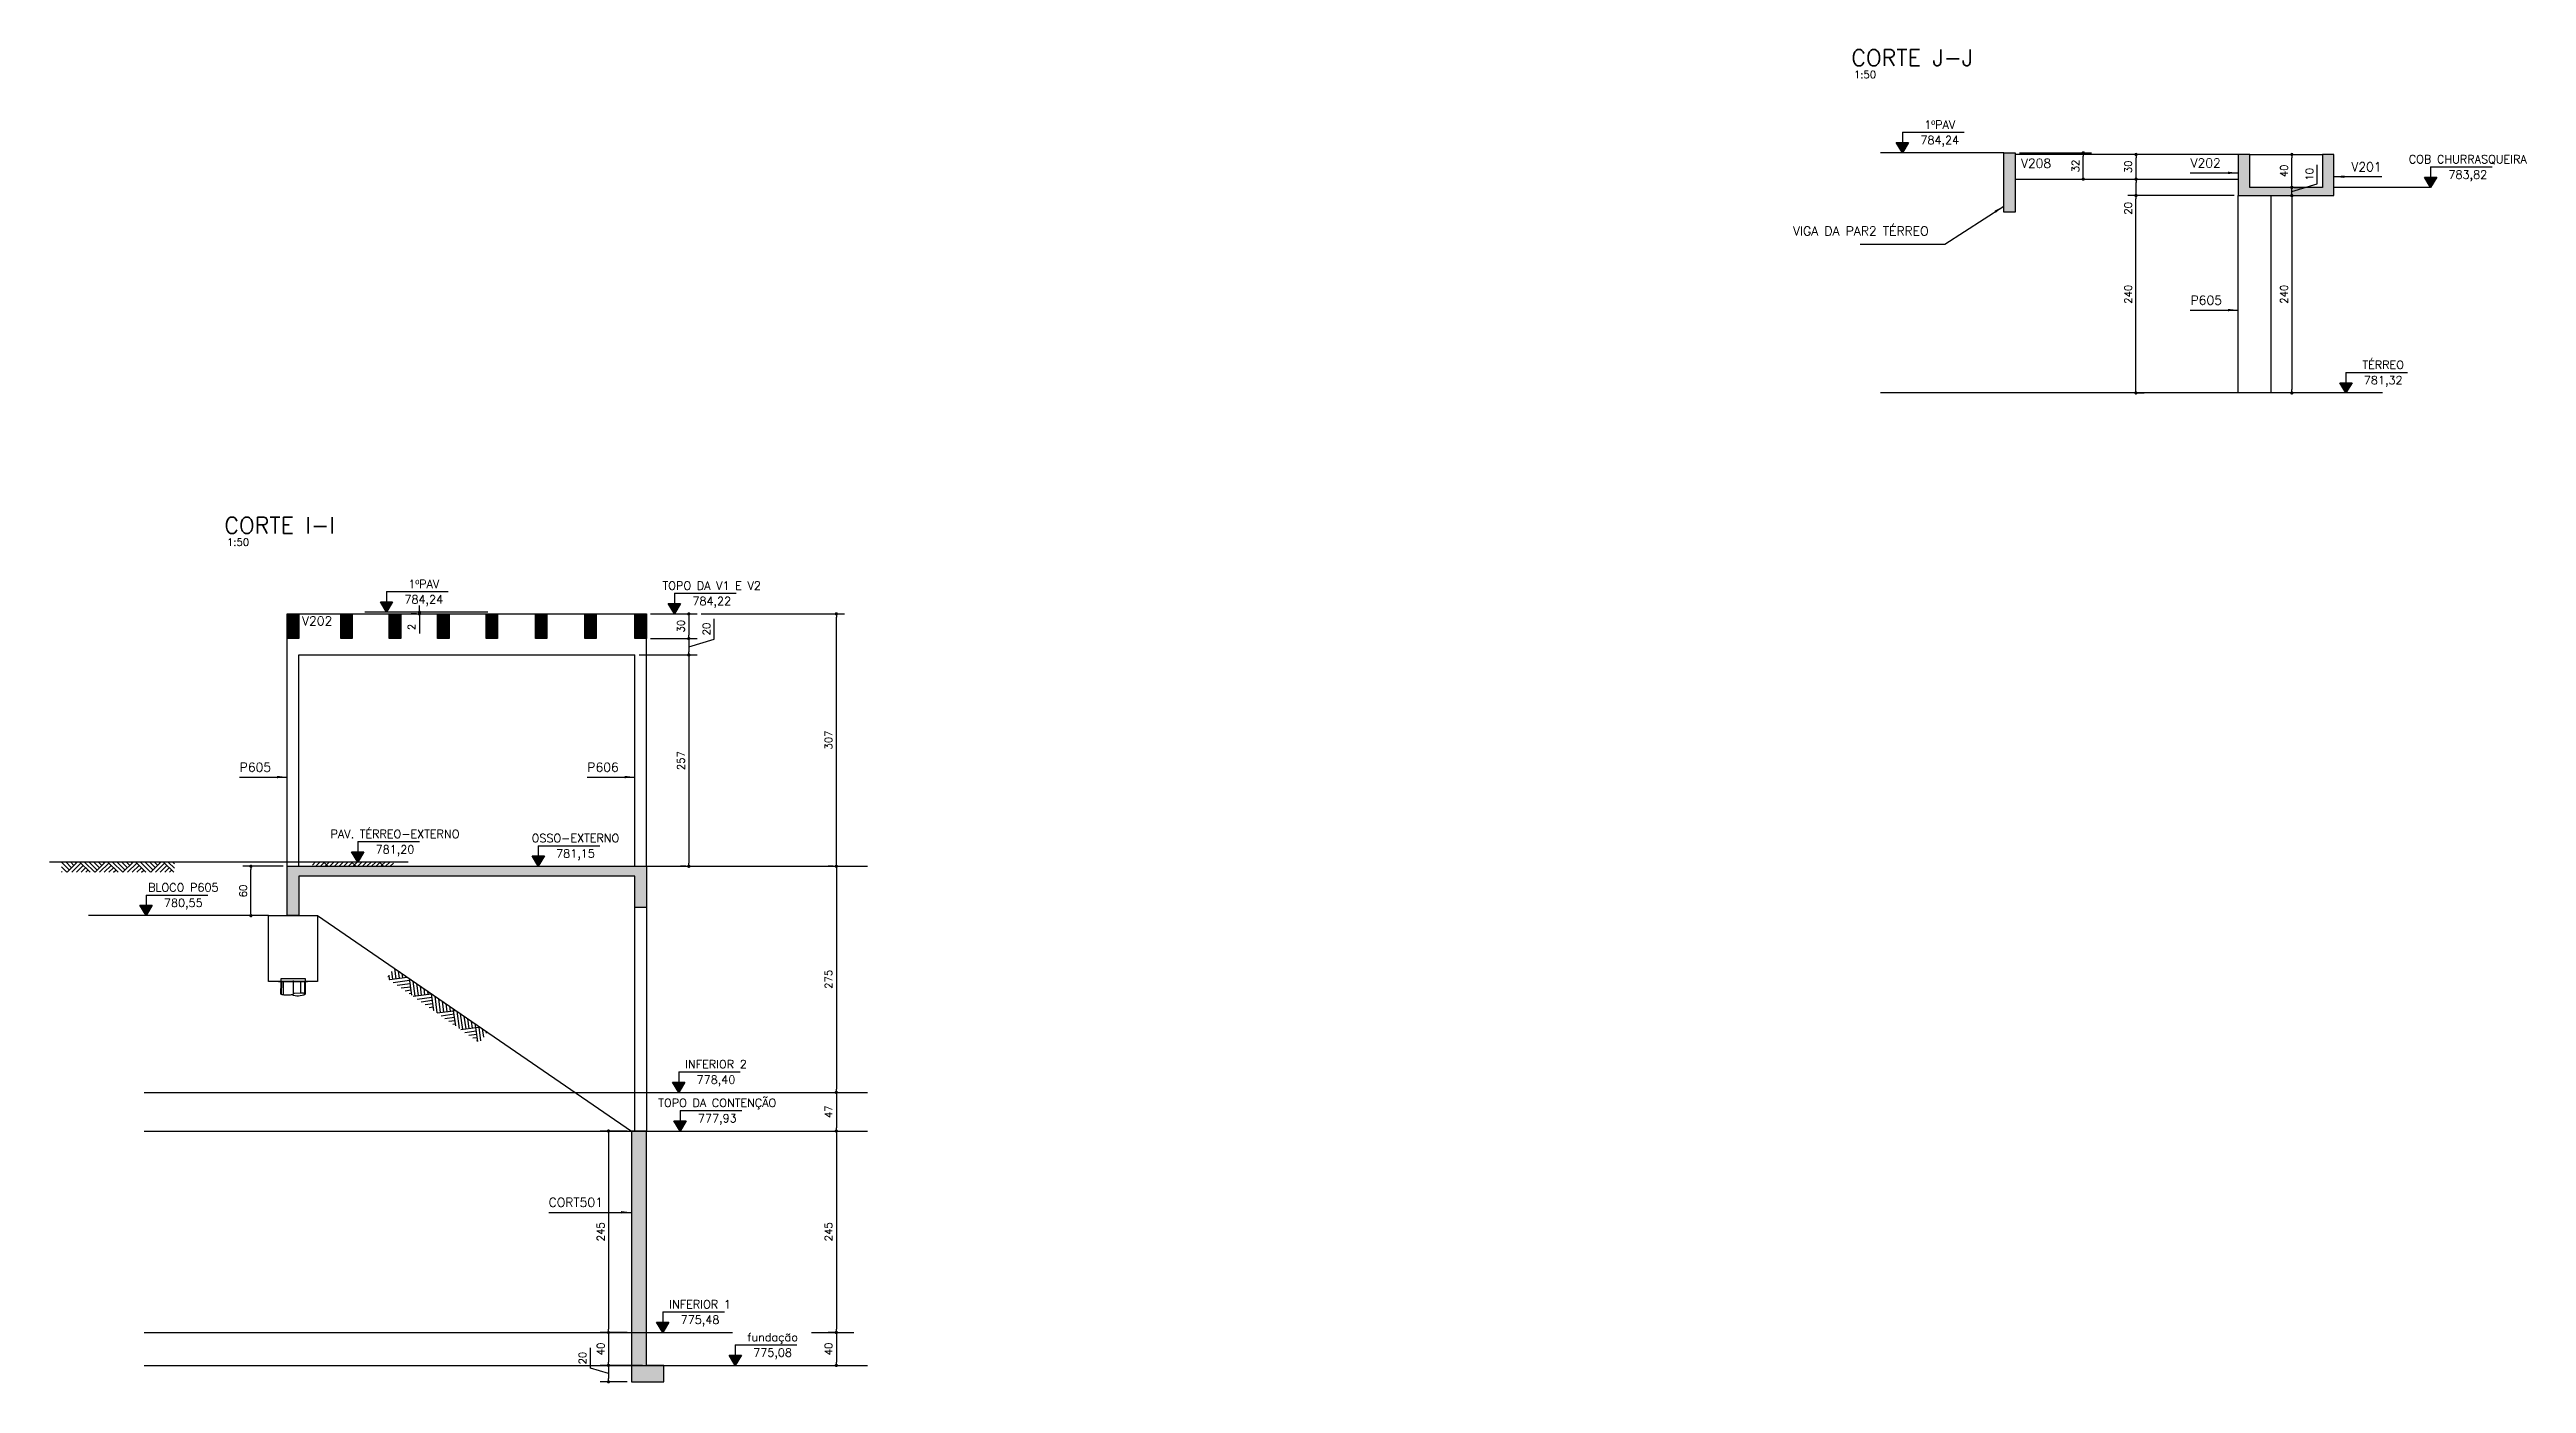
# Model space of a CAD drawing. Extents: x -856 to 20282, y 14720 to 28231.
# Drawn here: x 17268 to 20282, y 20344 to 21966 of the extents above; entities that cross this region are included whole.
import ezdxf
from ezdxf.enums import TextEntityAlignment as Align

# ---------------------------------------------------------------- set-up
doc = ezdxf.new("R2010")
doc.units = 0
doc.linetypes.add('AXES', pattern=[0.54, 0.3, -0.08, 0.08, -0.08])
doc.layers.get('0').update_dxf_attribs({"linetype": 'CONTINUOUS'})
doc.layers.get('Defpoints').update_dxf_attribs({"linetype": 'CONTINUOUS'})
for name, color, linetype in [('COTA', 1, 'CONTINUOUS'), ('EIXOS', 1, 'AXES'), ('H2', 252, 'CONTINUOUS'), ('H6', 1, 'CONTINUOUS'), ('LINHA_FINA', 1, 'CONTINUOUS'), ('PENA_1', 1, 'CONTINUOUS'), ('PENA_2', 2, 'CONTINUOUS'), ('PENA_3', 3, 'CONTINUOUS'), ('PENA_6', 6, 'CONTINUOUS'), ('T1', 2, 'CONTINUOUS'), ('T3', 4, 'CONTINUOUS'), ('TEXTO', 3, 'CONTINUOUS'), ('VIG-D', 2, 'CONTINUOUS')]:
    doc.layers.add(name, color=color, linetype=linetype)
doc.styles.add('COTA', font='romans.shx')
doc.styles.get("Standard").update_dxf_attribs({"font": 'ROMANS.SHX'})
doc.styles.add('TEXTO', font='romans.shx', dxfattribs={"height": 10})
doc.styles.add('Texto1', font='romans.shx', dxfattribs={"height": 9})
doc.styles.add('Texto3', font='romans.shx', dxfattribs={"height": 20})
doc.dimstyles.new('forma', dxfattribs={"dimscale": 5, "dimtxt": 1.8, "dimasz": 0.8, "dimexe": 2, "dimexo": 1, "dimgap": 1, "dimtad": 1, "dimdec": 1, "dimzin": 9, "dimdsep": 46, "dimtxsty": 'COTA', "dimblk1": 'DOT', "dimblk2": 'DOT', "dimsah": 1, "dimcen": 0, "dimdle": 1, "dimclrd": 256, "dimclre": 256, "dimclrt": 2, "dimadec": 0, "dimazin": 0, "dimtfac": 1, "dimtdec": 0, "dimtmove": 0, "dimatfit": 3, "dimfxl": 1, "dimtolj": 1, "dimtzin": 0, "dimarcsym": 0})

msp = doc.modelspace()

# ---------------------------------------------------------------- texts
at = {"layer": 'T1', "style": 'Texto1'}
for p in [(19463.39, 21930.89), (17484, 21362.22)]:
    msp.add_text('1:50', height=9, dxfattribs=at).set_placement(p)
at = {"layer": 'T3', "style": 'Texto3'}
for s, p in [('CORTE J-J', (19460.17, 21945.8)), ('CORTE I-I', (17480.78, 21377.12))]:
    msp.add_text(s, height=20, dxfattribs=at).set_placement(p)
at = {"layer": 'VIG-D', "linetype": 'Continuous'}
for s, p in [('V208', (19666.63, 21822.01)), ('V202', (19872.95, 21822.3)), ('V201', (20068.65, 21817.68)), ('VIGA DA PAR2 TÉRREO', (19389.3, 21739.56)), ('P605', (19873.01, 21655.44)), ('V202', (17575.39, 21265.47)), ('P605', (17499.48, 21087.51)), ('P606', (17922.48, 21087.51)), ('CORT501', (17875.44, 20558.3))]:
    msp.add_text(s, height=11, dxfattribs=at).set_placement(p)

# ---------------------------------------------------------------- blocks, each defined once
blk = doc.blocks.new('elevação_d')
at = {"layer": 'LINHA_FINA', "linetype": 'Continuous'}
blk.add_hatch(color=256, dxfattribs=at).paths.add_polyline_path([(0, 0), (1.5, 2.5), (-1.5, 2.5)])
at = {"layer": 'LINHA_FINA'}
for p, q in [((0, 0), (-1.5, 2.5)), ((-1.5, 2.5), (1.5, 2.5)), ((0, 5), (0, 2.5)), ((0, 5), (15, 5)), ((1.5, 2.5), (0, 0))]:
    blk.add_line(p, q, dxfattribs=at)
at = {"layer": 'TEXTO', "linetype": 'Continuous', "style": 'TEXTO'}
for p in [(9.07, 5.25), (9.07, 1.5)]:
    blk.add_attdef('XXXX.XX', text='', height=2, dxfattribs=at).set_placement(p, align=Align.BOTTOM_CENTER)
blk = doc.blocks.new('ss')
at = {"layer": 'LINHA_FINA'}
blk.add_solid([(0, 0), (-2.5, -0.29), (-2.5, 0.3)], dxfattribs=at)
blk = doc.blocks.new('_Dot')
at = {"color": 0, "linetype": 'ByBlock', "lineweight": -2}
blk.add_line((-0.5, 0), (-1, 0), dxfattribs=at)
at = {"color": 0, "linetype": 'ByBlock', "const_width": 0.5}
blk.add_lwpolyline([(-0.25, 0, 1), (0.25, 0, 1)], format="xyb", close=True, dxfattribs=at)
blk = doc.blocks.new('*D684')
at = {"layer": 'COTA', "lineweight": -2, "transparency": 16777216}
for p, q in [((19925.9, 21788.2), (19796.5, 21788.2)), ((19806.5, 21552.2), (19806.5, 21784.2)), ((19806.1, 21548.2), (19816.5, 21548.2))]:
    blk.add_line(p, q, dxfattribs=at)
at = {"layer": 'Defpoints', "color": 0, "transparency": 16777216}
for p in [(19806.5, 21788.2), (19930.9, 21788.2), (19801.1, 21548.2)]:
    blk.add_point(p, dxfattribs=at)
at = {"layer": 'COTA', "lineweight": -2, "transparency": 16777216, "xscale": 4, "yscale": 4, "zscale": 4}
for p, rotation in [((19806.5, 21788.2), 90), ((19806.5, 21548.2), 270)]:
    blk.add_blockref('_Dot', p, dxfattribs=dict(at, rotation=rotation))
at = {"layer": 'COTA', "color": 2, "transparency": 16777216, "insert": (19797, 21668.2), "char_height": 9, "attachment_point": 5, "rotation": 90, "style": 'COTA'}
blk.add_mtext('\\A1;240 ', dxfattribs=at)
blk = doc.blocks.new('*D685')
at = {"layer": 'COTA', "lineweight": -2, "transparency": 16777216}
for p, q in [((19925.9, 21788.2), (19796.7, 21788.2)), ((19806.7, 21792.2), (19806.7, 21804.2)), ((19811.7, 21808.2), (19816.7, 21808.2))]:
    blk.add_line(p, q, dxfattribs=at)
at = {"layer": 'Defpoints', "color": 0, "transparency": 16777216}
for p in [(19806.7, 21808.2), (19806.7, 21808.2), (19930.9, 21788.2)]:
    blk.add_point(p, dxfattribs=at)
at = {"layer": 'COTA', "lineweight": -2, "transparency": 16777216, "xscale": 4, "yscale": 4, "zscale": 4}
for p, rotation in [((19806.7, 21808.2), 90), ((19806.7, 21788.2), 270)]:
    blk.add_blockref('_Dot', p, dxfattribs=dict(at, rotation=rotation))
at = {"layer": 'COTA', "color": 2, "transparency": 16777216, "insert": (19797, 21772.7), "char_height": 9, "attachment_point": 5, "rotation": 90, "style": 'COTA'}
blk.add_mtext('\\A1;20 ', dxfattribs=at)
blk = doc.blocks.new('*D686')
at = {"layer": 'COTA', "lineweight": -2, "transparency": 16777216}
for p, q in [((19811.5, 21838.2), (19796.7, 21838.2)), ((19806.7, 21812.2), (19806.7, 21834.2)), ((19811.7, 21808.2), (19816.7, 21808.2))]:
    blk.add_line(p, q, dxfattribs=at)
at = {"layer": 'Defpoints', "color": 0, "transparency": 16777216}
for p in [(19806.7, 21838.2), (19816.5, 21838.2), (19806.7, 21808.2)]:
    blk.add_point(p, dxfattribs=at)
at = {"layer": 'COTA', "lineweight": -2, "transparency": 16777216, "xscale": 4, "yscale": 4, "zscale": 4}
for p, rotation in [((19806.7, 21838.2), 90), ((19806.7, 21808.2), 270)]:
    blk.add_blockref('_Dot', p, dxfattribs=dict(at, rotation=rotation))
at = {"layer": 'COTA', "color": 2, "transparency": 16777216, "insert": (19797.2, 21823.2), "char_height": 9, "attachment_point": 5, "rotation": 90, "style": 'COTA'}
blk.add_mtext('\\A1;30 ', dxfattribs=at)
blk = doc.blocks.new('*D687')
at = {"layer": 'COTA', "lineweight": -2, "transparency": 16777216}
for p, q in [((20027.2, 21802.5), (20027.2, 21825.8)), ((19990.3, 21788.2), (20006.2, 21788.2)), ((19996.2, 21802.2), (19996.2, 21806.2)), ((19996.2, 21793.2), (20027.2, 21802.5)), ((19996.2, 21788.2), (19996.2, 21798.2)), ((19996.2, 21788.2), (19996.2, 21798.2)), ((19999.2, 21798.2), (20006.2, 21798.2)), ((19996.2, 21784.2), (19996.2, 21780.2))]:
    blk.add_line(p, q, dxfattribs=at)
at = {"layer": 'Defpoints', "color": 0, "transparency": 16777216}
for p in [(19985.3, 21788.2), (19994.2, 21798.2), (19996.2, 21798.2)]:
    blk.add_point(p, dxfattribs=at)
at = {"layer": 'COTA', "lineweight": -2, "transparency": 16777216, "xscale": 4, "yscale": 4, "zscale": 4}
for p, rotation in [((19996.2, 21798.2), 270), ((19996.2, 21788.2), 90)]:
    blk.add_blockref('_Dot', p, dxfattribs=dict(at, rotation=rotation))
at = {"layer": 'COTA', "color": 2, "transparency": 16777216, "insert": (20017.7, 21814.1), "char_height": 9, "attachment_point": 5, "rotation": 90, "style": 'COTA'}
blk.add_mtext('\\A1;10 ', dxfattribs=at)
blk = doc.blocks.new('*D688')
at = {"layer": 'COTA', "lineweight": -2, "transparency": 16777216}
for p, q in [((19949.9, 21838.2), (20006.2, 21838.2)), ((19996.2, 21802.2), (19996.2, 21834.2)), ((19999.2, 21798.2), (20006.2, 21798.2))]:
    blk.add_line(p, q, dxfattribs=at)
at = {"layer": 'Defpoints', "color": 0, "transparency": 16777216}
for p in [(19944.9, 21838.2), (19996.2, 21838.2), (19994.2, 21798.2)]:
    blk.add_point(p, dxfattribs=at)
at = {"layer": 'COTA', "lineweight": -2, "transparency": 16777216, "xscale": 4, "yscale": 4, "zscale": 4}
for p, rotation in [((19996.2, 21838.2), 90), ((19996.2, 21798.2), 270)]:
    blk.add_blockref('_Dot', p, dxfattribs=dict(at, rotation=rotation))
at = {"layer": 'COTA', "color": 2, "transparency": 16777216, "insert": (19986.7, 21818.2), "char_height": 9, "attachment_point": 5, "rotation": 90, "style": 'COTA'}
blk.add_mtext('\\A1;40 ', dxfattribs=at)
blk = doc.blocks.new('A$Cfeb4b014')
at = {"layer": 'PENA_1'}
for p, q in [((0, 29.3), (58.3, 29.3)), ((54.2, 34.3), (4.2, 34.3)), ((4.2, 34.3), (4.2, 29.1)), ((4.2, 29.1), (4.2, 3.7)), ((4.7, 3.5), (5.1, 28)), ((5.8, 3), (6.3, 28.4)), ((9.9, 2), (9.6, 28.2)), ((29.2, 31.4), (29.2, 3.7)), ((45.1, 5.4), (45.1, 26.7)), ((52.9, 4.3), (52.9, 28.4)), ((53.8, 3.9), (53.8, 29.6)), ((54.2, 29.1), (54.2, 34.3)), ((54.2, 3.7), (54.2, 29.1))]:
    blk.add_line(p, q, dxfattribs=at)
for points in [[(4.2, 3.7), (5.3, 3.2), (6.4, 2.8), (7.9, 2.4), (10.4, 2), (24, 2.1), (26.4, 2.6), (27.6, 3), (29.2, 3.7)], [(54.2, 3.7), (53.1, 4.3), (52, 4.7), (50.4, 5.1), (47.9, 5.5), (45.1, 5.4), (31.9, 4.9), (30.8, 4.5), (29.2, 3.7)]]:
    blk.add_lwpolyline(points, dxfattribs=at)
blk.add_arc((39.1, 32.1), 32.1, 246.6344, 297.9627, dxfattribs=at)
blk = doc.blocks.new('*D690')
at = {"layer": 'COTA', "lineweight": -2, "transparency": 16777216}
for p, q in [((18221.6, 20972.5), (18215.4, 20972.5)), ((18225.4, 20968.5), (18225.4, 20701.5)), ((18230.4, 20697.5), (18235.4, 20697.5))]:
    blk.add_line(p, q, dxfattribs=at)
at = {"layer": 'Defpoints', "color": 0, "transparency": 16777216}
for p in [(18226.6, 20972.5), (18225.4, 20697.5), (18225.4, 20697.5)]:
    blk.add_point(p, dxfattribs=at)
at = {"layer": 'COTA', "lineweight": -2, "transparency": 16777216, "xscale": 4, "yscale": 4, "zscale": 4}
for p, rotation in [((18225.4, 20972.5), 90), ((18225.4, 20697.5), 270)]:
    blk.add_blockref('_Dot', p, dxfattribs=dict(at, rotation=rotation))
at = {"layer": 'COTA', "color": 2, "transparency": 16777216, "insert": (18215.9, 20835), "char_height": 9, "attachment_point": 5, "rotation": 90, "style": 'COTA'}
blk.add_mtext('\\A1;275 ', dxfattribs=at)
blk = doc.blocks.new('*D691')
at = {"layer": 'COTA', "lineweight": -2, "transparency": 16777216}
for p, q in [((18225.4, 20693.5), (18225.4, 20654.5)), ((18230.4, 20697.5), (18235.4, 20697.5)), ((18230.4, 20650.5), (18235.4, 20650.5))]:
    blk.add_line(p, q, dxfattribs=at)
at = {"layer": 'Defpoints', "color": 0, "transparency": 16777216}
for p in [(18225.4, 20697.5), (18225.4, 20650.5), (18225.4, 20650.5)]:
    blk.add_point(p, dxfattribs=at)
at = {"layer": 'COTA', "lineweight": -2, "transparency": 16777216, "xscale": 4, "yscale": 4, "zscale": 4}
for p, rotation in [((18225.4, 20697.5), 90), ((18225.4, 20650.5), 270)]:
    blk.add_blockref('_Dot', p, dxfattribs=dict(at, rotation=rotation))
at = {"layer": 'COTA', "color": 2, "transparency": 16777216, "insert": (18215.9, 20674), "char_height": 9, "attachment_point": 5, "rotation": 90, "style": 'COTA'}
blk.add_mtext('\\A1;47 ', dxfattribs=at)
blk = doc.blocks.new('*D692')
at = {"layer": 'COTA', "lineweight": -2, "transparency": 16777216}
for p, q in [((18225.4, 20646.5), (18225.4, 20409.5)), ((18230.4, 20650.5), (18235.4, 20650.5)), ((18224, 20405.5), (18215.4, 20405.5))]:
    blk.add_line(p, q, dxfattribs=at)
at = {"layer": 'Defpoints', "color": 0, "transparency": 16777216}
for p in [(18225.4, 20650.5), (18225.4, 20405.5), (18229, 20405.5)]:
    blk.add_point(p, dxfattribs=at)
at = {"layer": 'COTA', "lineweight": -2, "transparency": 16777216, "xscale": 4, "yscale": 4, "zscale": 4}
for p, rotation in [((18225.4, 20650.5), 90), ((18225.4, 20405.5), 270)]:
    blk.add_blockref('_Dot', p, dxfattribs=dict(at, rotation=rotation))
at = {"layer": 'COTA', "color": 2, "transparency": 16777216, "insert": (18215.9, 20528), "char_height": 9, "attachment_point": 5, "rotation": 90, "style": 'COTA'}
blk.add_mtext('\\A1;245 ', dxfattribs=at)
blk = doc.blocks.new('*D693')
at = {"layer": 'COTA', "lineweight": -2, "transparency": 16777216}
for p, q in [((17999.4, 21279.5), (18055.9, 21279.5)), ((18045.9, 21275.5), (18045.9, 21253.5)), ((17999.4, 21249.5), (18055.9, 21249.5))]:
    blk.add_line(p, q, dxfattribs=at)
at = {"layer": 'Defpoints', "color": 0, "transparency": 16777216}
for p in [(17994.4, 21279.5), (17994.4, 21249.5), (18045.9, 21249.5)]:
    blk.add_point(p, dxfattribs=at)
at = {"layer": 'COTA', "lineweight": -2, "transparency": 16777216, "xscale": 4, "yscale": 4, "zscale": 4}
for p, rotation in [((18045.9, 21279.5), 90), ((18045.9, 21249.5), 270)]:
    blk.add_blockref('_Dot', p, dxfattribs=dict(at, rotation=rotation))
at = {"layer": 'COTA', "color": 2, "transparency": 16777216, "insert": (18036.4, 21264.5), "char_height": 9, "attachment_point": 5, "rotation": 90, "style": 'COTA'}
blk.add_mtext('\\A1;30 ', dxfattribs=at)
blk = doc.blocks.new('*D694')
at = {"layer": 'COTA', "lineweight": -2, "transparency": 16777216}
for p, q in [((17999.4, 21249.5), (18055.9, 21249.5)), ((18045.9, 21239.5), (18076.9, 21248.8)), ((18045.9, 21245.5), (18045.9, 21233.5)), ((18076.9, 21248.8), (18076.9, 21273.4)), ((17985.4, 21229.5), (18055.9, 21229.5))]:
    blk.add_line(p, q, dxfattribs=at)
at = {"layer": 'Defpoints', "color": 0, "transparency": 16777216}
for p in [(17994.4, 21249.5), (17980.4, 21229.5), (18045.9, 21229.5)]:
    blk.add_point(p, dxfattribs=at)
at = {"layer": 'COTA', "lineweight": -2, "transparency": 16777216, "xscale": 4, "yscale": 4, "zscale": 4}
for p, rotation in [((18045.9, 21249.5), 90), ((18045.9, 21229.5), 270)]:
    blk.add_blockref('_Dot', p, dxfattribs=dict(at, rotation=rotation))
at = {"layer": 'COTA', "color": 2, "transparency": 16777216, "insert": (18067.4, 21261.1), "char_height": 9, "attachment_point": 5, "rotation": 90, "style": 'COTA'}
blk.add_mtext('\\A1;20 ', dxfattribs=at)
blk = doc.blocks.new('*D695')
at = {"layer": 'COTA', "lineweight": -2, "transparency": 16777216}
for p, q in [((17985.4, 21229.5), (18055.9, 21229.5)), ((18045.9, 21225.5), (18045.9, 20976.5)), ((18042.4, 20972.5), (18035.9, 20972.5))]:
    blk.add_line(p, q, dxfattribs=at)
at = {"layer": 'Defpoints', "color": 0, "transparency": 16777216}
for p in [(17980.4, 21229.5), (18045.9, 20972.5), (18047.4, 20972.5)]:
    blk.add_point(p, dxfattribs=at)
at = {"layer": 'COTA', "lineweight": -2, "transparency": 16777216, "xscale": 4, "yscale": 4, "zscale": 4}
for p, rotation in [((18045.9, 21229.5), 90), ((18045.9, 20972.5), 270)]:
    blk.add_blockref('_Dot', p, dxfattribs=dict(at, rotation=rotation))
at = {"layer": 'COTA', "color": 2, "transparency": 16777216, "insert": (18036.4, 21101), "char_height": 9, "attachment_point": 5, "rotation": 90, "style": 'COTA'}
blk.add_mtext('\\A1;257 ', dxfattribs=at)
blk = doc.blocks.new('*D696')
at = {"layer": 'COTA', "lineweight": -2, "transparency": 16777216}
for p, q in [((17971, 20650.5), (17938.2, 20650.5)), ((17948.2, 20646.5), (17948.2, 20409.5)), ((17971, 20405.5), (17938.2, 20405.5))]:
    blk.add_line(p, q, dxfattribs=at)
at = {"layer": 'Defpoints', "color": 0, "transparency": 16777216}
for p in [(17976, 20650.5), (17948.2, 20405.5), (17976, 20405.5)]:
    blk.add_point(p, dxfattribs=at)
at = {"layer": 'COTA', "lineweight": -2, "transparency": 16777216, "xscale": 4, "yscale": 4, "zscale": 4}
for p, rotation in [((17948.2, 20650.5), 90), ((17948.2, 20405.5), 270)]:
    blk.add_blockref('_Dot', p, dxfattribs=dict(at, rotation=rotation))
at = {"layer": 'COTA', "color": 2, "transparency": 16777216, "insert": (17938.7, 20528), "char_height": 9, "attachment_point": 5, "rotation": 90, "style": 'COTA'}
blk.add_mtext('\\A1;245 ', dxfattribs=at)
blk = doc.blocks.new('*D705')
at = {"layer": 'COTA', "lineweight": -2, "transparency": 16777216}
for p, q in [((18060.9, 21279.5), (18235.4, 21279.5)), ((18225.4, 20976.5), (18225.4, 21275.5)), ((18077.1, 20972.5), (18235.4, 20972.5))]:
    blk.add_line(p, q, dxfattribs=at)
at = {"layer": 'Defpoints', "color": 0, "transparency": 16777216}
for p in [(18055.9, 21279.5), (18225.4, 21279.5), (18072.1, 20972.5)]:
    blk.add_point(p, dxfattribs=at)
at = {"layer": 'COTA', "lineweight": -2, "transparency": 16777216, "xscale": 4, "yscale": 4, "zscale": 4}
for p, rotation in [((18225.4, 21279.5), 90), ((18225.4, 20972.5), 270)]:
    blk.add_blockref('_Dot', p, dxfattribs=dict(at, rotation=rotation))
at = {"layer": 'COTA', "color": 2, "transparency": 16777216, "insert": (18215.9, 21126), "char_height": 9, "attachment_point": 5, "rotation": 90, "style": 'COTA'}
blk.add_mtext('\\A1;307 ', dxfattribs=at)
blk = doc.blocks.new('*D706')
at = {"layer": 'COTA', "lineweight": -2, "transparency": 16777216}
for p, q in [((17926.2, 20362.1), (17926.2, 20386.7)), ((17948.2, 20355.5), (17926.2, 20362.1)), ((17989.4, 20365.5), (17938.2, 20365.5)), ((17971, 20345.5), (17938.2, 20345.5)), ((17948.2, 20361.5), (17948.2, 20349.5))]:
    blk.add_line(p, q, dxfattribs=at)
at = {"layer": 'Defpoints', "color": 0, "transparency": 16777216}
for p in [(17948.2, 20345.5), (17976, 20345.5), (17994.4, 20365.5)]:
    blk.add_point(p, dxfattribs=at)
at = {"layer": 'COTA', "lineweight": -2, "transparency": 16777216, "xscale": 4, "yscale": 4, "zscale": 4}
for p, rotation in [((17948.2, 20365.5), 90), ((17948.2, 20345.5), 270)]:
    blk.add_blockref('_Dot', p, dxfattribs=dict(at, rotation=rotation))
at = {"layer": 'COTA', "color": 2, "transparency": 16777216, "insert": (17916.7, 20374.4), "char_height": 9, "attachment_point": 5, "rotation": 90, "style": 'COTA'}
blk.add_mtext('\\A1;20 ', dxfattribs=at)
blk = doc.blocks.new('*D707')
at = {"layer": 'COTA', "lineweight": -2, "transparency": 16777216}
for p, q in [((17552.4, 20972.5), (17503.2, 20972.5)), ((17513.2, 20916.5), (17513.2, 20968.5)), ((17529.4, 20912.5), (17503.2, 20912.5))]:
    blk.add_line(p, q, dxfattribs=at)
at = {"layer": 'Defpoints', "color": 0, "transparency": 16777216}
for p in [(17513.2, 20972.5), (17557.4, 20972.5), (17534.4, 20912.5)]:
    blk.add_point(p, dxfattribs=at)
at = {"layer": 'COTA', "lineweight": -2, "transparency": 16777216, "xscale": 4, "yscale": 4, "zscale": 4}
for p, rotation in [((17513.2, 20972.5), 90), ((17513.2, 20912.5), 270)]:
    blk.add_blockref('_Dot', p, dxfattribs=dict(at, rotation=rotation))
at = {"layer": 'COTA', "color": 2, "transparency": 16777216, "insert": (17503.7, 20942.5), "char_height": 9, "attachment_point": 5, "rotation": 90, "style": 'COTA'}
blk.add_mtext('\\A1;60 ', dxfattribs=at)
blk = doc.blocks.new('*D708')
at = {"layer": 'COTA', "lineweight": -2, "transparency": 16777216}
for p, q in [((19990.3, 21788.2), (20006.2, 21788.2)), ((19996.2, 21784.2), (19996.2, 21552.2)), ((19997, 21548.2), (19986.2, 21548.2))]:
    blk.add_line(p, q, dxfattribs=at)
at = {"layer": 'Defpoints', "color": 0, "transparency": 16777216}
for p in [(19985.3, 21788.2), (19996.2, 21548.2), (20002, 21548.2)]:
    blk.add_point(p, dxfattribs=at)
at = {"layer": 'COTA', "lineweight": -2, "transparency": 16777216, "xscale": 4, "yscale": 4, "zscale": 4}
for p, rotation in [((19996.2, 21788.2), 90), ((19996.2, 21548.2), 270)]:
    blk.add_blockref('_Dot', p, dxfattribs=dict(at, rotation=rotation))
at = {"layer": 'COTA', "color": 2, "transparency": 16777216, "insert": (19986.7, 21668.2), "char_height": 9, "attachment_point": 5, "rotation": 90, "style": 'COTA'}
blk.add_mtext('\\A1;240 ', dxfattribs=at)
blk = doc.blocks.new('*D709')
at = {"layer": 'COTA', "lineweight": -2, "transparency": 16777216}
for p, q in [((17714.8, 21281.5), (17708.2, 21281.5)), ((17714.8, 21279.5), (17708.2, 21279.5)), ((17718.2, 21285.5), (17718.2, 21289.5)), ((17718.2, 21281.5), (17718.2, 21279.5)), ((17718.2, 21275.5), (17718.2, 21255.5))]:
    blk.add_line(p, q, dxfattribs=at)
at = {"layer": 'Defpoints', "color": 0, "transparency": 16777216}
for p in [(17718.2, 21279.5), (17719.8, 21281.5), (17719.8, 21279.5)]:
    blk.add_point(p, dxfattribs=at)
at = {"layer": 'COTA', "lineweight": -2, "transparency": 16777216, "xscale": 4, "yscale": 4, "zscale": 4}
for p, rotation in [((17718.2, 21281.5), 270), ((17718.2, 21279.5), 90)]:
    blk.add_blockref('_Dot', p, dxfattribs=dict(at, rotation=rotation))
at = {"layer": 'COTA', "color": 2, "transparency": 16777216, "insert": (17708.7, 21263.5), "char_height": 9, "attachment_point": 5, "rotation": 90, "style": 'COTA'}
blk.add_mtext('\\A1;2 ', dxfattribs=at)
blk = doc.blocks.new('*D715')
at = {"layer": 'COTA', "lineweight": -2, "transparency": 16777216}
for p, q in [((19664.7, 21840.2), (19752.4, 21840.2)), ((19742.4, 21812.2), (19742.4, 21836.2)), ((19679.3, 21808.2), (19752.4, 21808.2))]:
    blk.add_line(p, q, dxfattribs=at)
at = {"layer": 'Defpoints', "color": 0, "transparency": 16777216}
for p in [(19659.7, 21840.2), (19742.4, 21840.2), (19674.3, 21808.2)]:
    blk.add_point(p, dxfattribs=at)
at = {"layer": 'COTA', "lineweight": -2, "transparency": 16777216, "xscale": 4, "yscale": 4, "zscale": 4}
for p, rotation in [((19742.4, 21840.2), 90), ((19742.4, 21808.2), 270)]:
    blk.add_blockref('_Dot', p, dxfattribs=dict(at, rotation=rotation))
at = {"layer": 'COTA', "color": 2, "transparency": 16777216, "insert": (19732.9, 21824.2), "char_height": 9, "attachment_point": 5, "rotation": 90, "style": 'COTA'}
blk.add_mtext('\\A1;32 ', dxfattribs=at)
blk = doc.blocks.new('*D716')
at = {"layer": 'COTA', "lineweight": -2, "transparency": 16777216}
for p, q in [((17971, 20405.5), (17938.2, 20405.5)), ((17948.2, 20401.5), (17948.2, 20369.5)), ((17971, 20365.5), (17938.2, 20365.5))]:
    blk.add_line(p, q, dxfattribs=at)
at = {"layer": 'Defpoints', "color": 0, "transparency": 16777216}
for p in [(17976, 20405.5), (17948.2, 20365.5), (17976, 20365.5)]:
    blk.add_point(p, dxfattribs=at)
at = {"layer": 'COTA', "lineweight": -2, "transparency": 16777216, "xscale": 4, "yscale": 4, "zscale": 4}
for p, rotation in [((17948.2, 20405.5), 90), ((17948.2, 20365.5), 270)]:
    blk.add_blockref('_Dot', p, dxfattribs=dict(at, rotation=rotation))
at = {"layer": 'COTA', "color": 2, "transparency": 16777216, "insert": (17938.7, 20385.5), "char_height": 9, "attachment_point": 5, "rotation": 90, "style": 'COTA'}
blk.add_mtext('\\A1;40 ', dxfattribs=at)
blk = doc.blocks.new('*D717')
at = {"layer": 'COTA', "lineweight": -2, "transparency": 16777216}
for p, q in [((18224, 20405.5), (18215.4, 20405.5)), ((18225.4, 20401.5), (18225.4, 20369.5)), ((18230.4, 20365.5), (18235.4, 20365.5))]:
    blk.add_line(p, q, dxfattribs=at)
at = {"layer": 'Defpoints', "color": 0, "transparency": 16777216}
for p in [(18229, 20405.5), (18225.4, 20365.5), (18225.4, 20365.5)]:
    blk.add_point(p, dxfattribs=at)
at = {"layer": 'COTA', "lineweight": -2, "transparency": 16777216, "xscale": 4, "yscale": 4, "zscale": 4}
for p, rotation in [((18225.4, 20405.5), 90), ((18225.4, 20365.5), 270)]:
    blk.add_blockref('_Dot', p, dxfattribs=dict(at, rotation=rotation))
at = {"layer": 'COTA', "color": 2, "transparency": 16777216, "insert": (18215.9, 20385.5), "char_height": 9, "attachment_point": 5, "rotation": 90, "style": 'COTA'}
blk.add_mtext('\\A1;40 ', dxfattribs=at)

# ---------------------------------------------------------------- dimensions: what is measured, and where the dimension line sits
at = {"layer": 'COTA'}
for base, p1, p2, override, picture, middle in [((19742.35, 21840.17), (19674.27, 21808.17), (19659.73, 21840.17), {"dimpost": ' '}, '*D715', (19732.85, 21824.17)), ((19806.7, 21838.17), (19806.7, 21808.19), (19816.52, 21838.17), {"dimpost": ' ', "dimtmove": 1}, '*D686', (19797.2, 21823.18)), ((19996.24, 21838.17), (19994.18, 21798.17), (19944.91, 21838.17), {"dimpost": ' ', "dimtmove": 1}, '*D688', (19986.74, 21818.17)), ((19996.24, 21798.17), (19985.34, 21788.17), (19994.18, 21798.17), {"dimpost": ' ', "dimtmove": 1}, '*D687', (20017.74, 21807.47)), ((19806.52, 21788.17), (19801.13, 21548.17), (19930.88, 21788.17), {"dimpost": ' '}, '*D684', (19797.02, 21668.17)), ((19996.24, 21548.17), (19985.34, 21788.17), (20001.95, 21548.17), {"dimpost": ' ', "dimtmove": 1}, '*D708', (19986.74, 21668.17)), ((17718.25, 21279.55), (17719.83, 21281.55), (17719.83, 21279.55), {"dimpost": ' '}, '*D709', (17708.75, 21263.55)), ((18045.89, 21249.55), (17994.36, 21279.55), (17994.36, 21249.55), {"dimpost": ' ', "dimtmove": 1}, '*D693', (18036.39, 21264.55)), ((18225.43, 21279.55), (18072.07, 20972.55), (18055.89, 21279.55), {"dimpost": ' '}, '*D705', (18215.93, 21126.05)), ((18045.89, 21229.55), (17994.36, 21249.55), (17980.36, 21229.55), {"dimpost": ' ', "dimtmove": 1}, '*D694', (18067.39, 21253.85)), ((18045.89, 20972.55), (17980.36, 21229.55), (18047.36, 20972.55), {"dimpost": ' ', "dimtmove": 1}, '*D695', (18036.39, 21101.05)), ((17513.22, 20972.55), (17534.36, 20912.55), (17557.36, 20972.55), {"dimpost": ' '}, '*D707', (17503.72, 20942.55)), ((18225.43, 20697.55), (18226.57, 20972.55), (18225.43, 20697.55), {"dimpost": ' ', "dimtmove": 1}, '*D690', (18215.93, 20835.05)), ((18225.43, 20650.55), (18225.43, 20697.55), (18225.43, 20650.55), {"dimpost": ' ', "dimtmove": 1}, '*D691', (18215.93, 20674.05)), ((17948.2, 20405.55), (17976.01, 20650.55), (17976.01, 20405.55), {"dimpost": ' '}, '*D696', (17938.7, 20528.05)), ((18225.43, 20405.55), (18225.43, 20650.55), (18228.99, 20405.55), {"dimpost": ' ', "dimtmove": 1}, '*D692', (18215.93, 20528.05)), ((17948.2, 20365.55), (17976.01, 20405.55), (17976.01, 20365.55), {"dimpost": ' ', "dimtmove": 1}, '*D716', (17938.7, 20385.55)), ((18225.43, 20365.55), (18228.99, 20405.55), (18225.4, 20365.55), {"dimpost": ' ', "dimtmove": 1}, '*D717', (18215.93, 20385.55)), ((17948.2, 20345.55), (17994.36, 20365.55), (17976.01, 20345.55), {"dimpost": ' ', "dimtmove": 1}, '*D706', (17916.7, 20367.15))]:
    dim = msp.add_linear_dim(base=base, p1=p1, p2=p2, angle=90, dimstyle='forma', override=override, dxfattribs=at)
    dim.commit()
    dim.dimension.update_dxf_attribs({"geometry": picture, "text_midpoint": middle})
dim = msp.add_linear_dim(base=(19806.7, 21808.19), p1=(19930.88, 21788.17), p2=(19806.7, 21808.19), angle=90, dimstyle='forma', override={"dimpost": ' ', "dimtmove": 1}, dxfattribs=at)
dim.commit()
dim.dimension.update_dxf_attribs({"geometry": '*D685', "text_midpoint": (19806.52, 21772.67), "dimtype": 160})

# ---------------------------------------------------------------- hatches: boundary and pattern name
at = {"layer": 'H2'}
for points in [[(19659.73, 21840.17), (19659.73, 21768.17), (19645.73, 21768.17), (19645.73, 21840.17)], [(19930.88, 21838.17), (19930.88, 21788.17), (19944.91, 21788.17), (20047.38, 21788.17), (20047.38, 21838.17), (20033.38, 21838.17), (20033.38, 21798.17), (19944.91, 21798.17), (19944.91, 21838.17)], [(17557.36, 21279.55), (17571.36, 21279.55), (17571.36, 21249.55), (17557.36, 21249.55)], [(17622.36, 21279.55), (17636.36, 21279.55), (17636.36, 21249.55), (17622.36, 21249.55)], [(17681.36, 21279.55), (17695.36, 21279.55), (17695.36, 21249.55), (17681.36, 21249.55)], [(17740.36, 21279.55), (17754.36, 21279.55), (17754.36, 21249.55), (17740.36, 21249.55)], [(17799.36, 21279.55), (17813.36, 21279.55), (17813.36, 21249.55), (17799.36, 21249.55)], [(17859.36, 21279.55), (17873.36, 21279.55), (17873.36, 21249.55), (17859.36, 21249.55)], [(17919.36, 21279.55), (17933.36, 21279.55), (17933.36, 21249.55), (17919.36, 21249.55)], [(17980.36, 21279.55), (17994.36, 21279.55), (17994.36, 21249.55), (17980.36, 21249.55)], [(17557.36, 20972.55), (17994.36, 20972.55), (17994.36, 20922.55), (17980.36, 20922.55), (17980.36, 20960.55), (17571.36, 20960.55), (17571.36, 20912.55), (17557.36, 20912.55)], [(17976.01, 20345.55), (18015.36, 20345.55), (18015.36, 20365.55), (17994.36, 20365.55), (17994.36, 20650.55), (17976.01, 20650.55)]]:
    msp.add_hatch(color=256, dxfattribs=at).paths.add_polyline_path(points)
at = {"layer": 'H6'}
h = msp.add_hatch(dxfattribs=at)
h.set_pattern_fill('AR-PARQ1', color=256, scale=2, angle=45, style=0)
h.set_pattern_definition([(135, (12942.109, -21328.464), (-33.941125, 0), [24, -24]), (135, (12944.937, -21325.635), (-33.941125, 0), [24, -24]), (135, (12947.766, -21322.807), (-33.941125, 0), [24, -24]), (135, (12950.594, -21319.978), (-33.941125, 0), [24, -24]), (135, (12953.422, -21317.15), (-33.941125, 0), [24, -24]), (135, (12956.25, -21314.321), (-33.941125, 0), [24, -24]), (135, (12959.08, -21311.493), (-33.941125, 0), [24, -24]), (45, (12925.138, -21311.493), (33.941125, 0), [24, -24]), (45, (12922.31, -21308.665), (33.941125, 0), [24, -24]), (45, (12919.481, -21305.836), (33.941125, 0), [24, -24]), (45, (12916.653, -21303.008), (33.941125, 0), [24, -24]), (45, (12913.824, -21300.18), (33.941125, 0), [24, -24]), (45, (12910.996, -21297.35), (33.941125, 0), [24, -24]), (45, (12908.168, -21294.522), (33.941125, 0), [24, -24])])
h.paths.add_polyline_path([(17282.64, 20977.55), (17420.2, 20977.55), (17420.2, 20965.16), (17282.64, 20965.16)])
h = msp.add_hatch(dxfattribs=at)
h.set_pattern_fill('AR-PARQ1', color=256, scale=2, angle=45, style=0)
h.set_pattern_definition([(135, (12989.12, -21316.464), (-33.941125, 0), [24, -24]), (135, (12991.948, -21313.635), (-33.941125, 0), [24, -24]), (135, (12994.776, -21310.807), (-33.941125, 0), [24, -24]), (135, (12997.605, -21307.978), (-33.941125, 0), [24, -24]), (135, (13000.433, -21305.15), (-33.941125, 0), [24, -24]), (135, (13003.262, -21302.321), (-33.941125, 0), [24, -24]), (135, (13006.09, -21299.493), (-33.941125, 0), [24, -24]), (45, (12972.15, -21299.493), (33.941125, 0), [24, -24]), (45, (12969.32, -21296.665), (33.941125, 0), [24, -24]), (45, (12966.492, -21293.836), (33.941125, 0), [24, -24]), (45, (12963.664, -21291.008), (33.941125, 0), [24, -24]), (45, (12960.835, -21288.18), (33.941125, 0), [24, -24]), (45, (12958.007, -21285.35), (33.941125, 0), [24, -24]), (45, (12955.178, -21282.522), (33.941125, 0), [24, -24])])
h.paths.add_polyline_path([(17686.45, 20977.55), (17588.02, 20977.55), (17588.02, 20972.55), (17686.45, 20972.55)])
h = msp.add_hatch(dxfattribs=at)
h.set_pattern_fill('AR-PARQ1', color=256, scale=2, angle=7.75305, style=0)
h.set_pattern_definition([(97.75305, (-11372.898, -10200.61), (-27.018298, 20.54292), [24, -24]), (97.75305, (-11368.935, -10200.07), (-27.018298, 20.54292), [24, -24]), (97.75305, (-11364.971, -10199.53), (-27.018298, 20.54292), [24, -24]), (97.75305, (-11361.008, -10198.99), (-27.018298, 20.54292), [24, -24]), (97.75305, (-11357.044, -10198.45), (-27.018298, 20.54292), [24, -24]), (97.75305, (-11353.08, -10197.911), (-27.018298, 20.54292), [24, -24]), (97.75305, (-11349.118, -10197.372), (-27.018298, 20.54292), [24, -24]), (7.75305, (-11376.136, -10176.83), (27.018298, -20.54292), [24, -24]), (7.75305, (-11376.676, -10172.865), (27.018298, -20.54292), [24, -24]), (7.75305, (-11377.215, -10168.902), (27.018298, -20.54292), [24, -24]), (7.75305, (-11377.755, -10164.939), (27.018298, -20.54292), [24, -24]), (7.75305, (-11378.294, -10160.975), (27.018298, -20.54292), [24, -24]), (7.75305, (-11378.834, -10157.012), (27.018298, -20.54292), [24, -24]), (7.75305, (-11379.374, -10153.048), (27.018298, -20.54292), [24, -24])])
h.paths.add_polyline_path([(17687.57, 20848.56), (17800.85, 20770.79), (17791.32, 20758.01), (17678.54, 20836.75)])

# ---------------------------------------------------------------- linework, layer by layer
at = {"layer": 'LINHA_FINA'}
for p, q in [((19872.59, 21815.8), (19930.88, 21815.78)), ((20105.68, 21811.19), (20047.38, 21811.16)), ((19574.15, 21729.1), (19645.73, 21775.31)), ((19470.97, 21729.1), (19574.15, 21729.1)), ((19872.65, 21648.94), (19930.94, 21648.92)), ((17499.12, 21081.01), (17557.41, 21080.98)), ((17922.12, 21081.01), (17980.41, 21080.98)), ((17875.58, 20551.63), (17976.01, 20551.63))]:
    msp.add_line(p, q, dxfattribs=at)
at = {"layer": 'PENA_1'}
for p, q in [((19930.88, 21548.17), (19930.88, 21788.17)), ((19970.88, 21548.17), (19970.88, 21788.17)), ((17557.36, 20972.55), (17557.36, 21279.55)), ((17557.36, 21279.55), (17994.36, 21279.55)), ((17994.36, 20972.55), (17994.36, 21279.55)), ((17571.36, 20972.55), (17571.36, 21229.55)), ((17571.36, 21229.55), (17980.36, 21229.55)), ((17980.36, 20972.55), (17980.36, 21229.55)), ((17704.52, 20977.55), (17268.17, 20977.55)), ((17994.36, 20972.55), (18263.12, 20972.55)), ((17980.36, 20650.55), (17980.36, 20922.55)), ((17994.36, 20922.55), (17994.36, 20650.55)), ((17534.36, 20912.55), (17315.56, 20912.55)), ((17594.36, 20912.55), (17976.01, 20650.55)), ((17383.32, 20697.55), (18263.12, 20697.55)), ((17383.32, 20650.55), (18263.12, 20650.55))]:
    msp.add_line(p, q, dxfattribs=at)
at = {"layer": 'PENA_2'}
msp.add_lwpolyline([(17594.36, 20912.55), (17594.36, 20832.55), (17534.36, 20832.55), (17534.36, 20912.55), (17594.36, 20912.55)], dxfattribs=at)
at = {"layer": 'PENA_3'}
for p, q in [((19930.88, 21838.17), (19659.73, 21838.17)), ((19930.88, 21838.17), (19930.88, 21788.17)), ((19944.91, 21838.17), (19930.88, 21838.17)), ((19944.91, 21798.17), (19944.91, 21838.17)), ((19944.91, 21838.17), (20033.38, 21838.17)), ((20047.38, 21838.17), (20033.38, 21838.17)), ((20033.38, 21838.17), (20033.38, 21798.17)), ((20047.38, 21788.17), (20047.38, 21838.17)), ((19659.73, 21808.17), (19930.88, 21808.17)), ((19930.88, 21788.17), (20047.38, 21788.17)), ((20033.38, 21798.17), (19944.91, 21798.17)), ((17383.32, 20405.55), (18099.17, 20405.55)), ((18195.31, 20405.55), (18246.64, 20405.55)), ((17383.32, 20365.55), (18263.12, 20365.55))]:
    msp.add_line(p, q, dxfattribs=at)
for points in [[(19659.73, 21840.17), (19659.73, 21768.17), (19645.73, 21768.17), (19645.73, 21840.17)], [(17557.36, 20972.55), (17994.36, 20972.55), (17994.36, 20922.55), (17980.36, 20922.55), (17980.36, 20960.55), (17571.36, 20960.55), (17571.36, 20912.55), (17557.36, 20912.55)], [(17976.01, 20345.55), (18015.36, 20345.55), (18015.36, 20365.55), (17994.36, 20365.55), (17994.36, 20650.55), (17976.01, 20650.55)]]:
    msp.add_lwpolyline(points, close=True, dxfattribs=at)
for points in [[(17557.36, 21279.55), (17571.36, 21279.55), (17571.36, 21249.55), (17557.36, 21249.55), (17557.36, 21279.55)], [(17622.36, 21279.55), (17636.36, 21279.55), (17636.36, 21249.55), (17622.36, 21249.55), (17622.36, 21279.55)], [(17681.36, 21279.55), (17695.36, 21279.55), (17695.36, 21249.55), (17681.36, 21249.55), (17681.36, 21279.55)], [(17740.36, 21279.55), (17754.36, 21279.55), (17754.36, 21249.55), (17740.36, 21249.55), (17740.36, 21279.55)], [(17799.36, 21279.55), (17813.36, 21279.55), (17813.36, 21249.55), (17799.36, 21249.55), (17799.36, 21279.55)], [(17859.36, 21279.55), (17873.36, 21279.55), (17873.36, 21249.55), (17859.36, 21249.55), (17859.36, 21279.55)], [(17919.36, 21279.55), (17933.36, 21279.55), (17933.36, 21249.55), (17919.36, 21249.55), (17919.36, 21279.55)], [(17980.36, 21279.55), (17994.36, 21279.55), (17994.36, 21249.55), (17980.36, 21249.55), (17980.36, 21279.55)]]:
    msp.add_lwpolyline(points, dxfattribs=at)
at = {"layer": 'PENA_6'}
for p, q in [((19645.73, 21840.17), (19495.93, 21840.17)), ((20164.94, 21798.17), (20047.38, 21798.17)), ((20106.34, 21548.17), (19495.93, 21548.17)), ((17801.38, 21281.55), (17651.58, 21281.55))]:
    msp.add_line(p, q, dxfattribs=at)

# ---------------------------------------------------------------- block references
at = {"layer": 'COTA'}
ref = msp.add_blockref('elevação_d', (19522.47, 21840.17), dxfattribs=dict(at, xscale=5, yscale=5, zscale=5))
ref.add_attrib('XXXX.XX', '1ºPAV', dxfattribs={"layer": 'TEXTO', "linetype": 'Continuous', "height": 10, "style": 'TEXTO'}).set_placement((19567.83, 21866.42), align=Align.BOTTOM_CENTER)
ref.add_attrib('XXXX.XX', '784,24', dxfattribs={"layer": 'TEXTO', "linetype": 'Continuous', "height": 10, "style": 'TEXTO'}).set_placement((19567.83, 21847.67), align=Align.BOTTOM_CENTER)
ref = msp.add_blockref('elevação_d', (20164.94, 21798.17), dxfattribs=dict(at, xscale=5, yscale=5, zscale=5))
ref.add_attrib('XXXX.XX', 'COB CHURRASQUEIRA', dxfattribs={"layer": 'TEXTO', "linetype": 'Continuous', "height": 10, "style": 'TEXTO'}).set_placement((20210.29, 21824.42), align=Align.BOTTOM_CENTER)
ref.add_attrib('XXXX.XX', '783,82', dxfattribs={"layer": 'TEXTO', "linetype": 'Continuous', "height": 10, "style": 'TEXTO'}).set_placement((20210.29, 21805.67), align=Align.BOTTOM_CENTER)
at = {"layer": 'COTA', "yscale": 5, "zscale": 5}
for p, xscale, rotation in [((19930.88, 21815.78), 5, 359.968), ((20047.38, 21811.16), -5, 0.03200000000004977), ((19930.94, 21648.92), 5, 359.968), ((17557.41, 21080.98), 5, 359.968), ((17980.41, 21080.98), 5, 359.968)]:
    msp.add_blockref('ss', p, dxfattribs=dict(at, xscale=xscale, rotation=rotation))
at = {"layer": 'COTA'}
ref = msp.add_blockref('elevação_d', (20062.04, 21548.17), dxfattribs=dict(at, xscale=5, yscale=5, zscale=5))
ref.add_attrib('XXXX.XX', 'TÉRREO', dxfattribs={"layer": 'TEXTO', "linetype": 'Continuous', "height": 10, "style": 'TEXTO'}).set_placement((20107.4, 21574.42), align=Align.BOTTOM_CENTER)
ref.add_attrib('XXXX.XX', '781,32', dxfattribs={"layer": 'TEXTO', "linetype": 'Continuous', "height": 10, "style": 'TEXTO'}).set_placement((20107.4, 21555.67), align=Align.BOTTOM_CENTER)
ref = msp.add_blockref('elevação_d', (17678.12, 21281.55), dxfattribs=dict(at, xscale=5, yscale=5, zscale=5))
ref.add_attrib('XXXX.XX', '1ºPAV', dxfattribs={"layer": 'TEXTO', "linetype": 'Continuous', "height": 10, "style": 'TEXTO'}).set_placement((17723.48, 21307.8), align=Align.BOTTOM_CENTER)
ref.add_attrib('XXXX.XX', '784,24', dxfattribs={"layer": 'TEXTO', "linetype": 'Continuous', "height": 10, "style": 'TEXTO'}).set_placement((17723.48, 21289.05), align=Align.BOTTOM_CENTER)
at = {"layer": 'EIXOS', "xscale": 5, "yscale": 5, "zscale": 5}
msp.add_blockref('ss', (17976.01, 20551.63), dxfattribs=at)
at = {"layer": 'PENA_1', "xscale": 0.6, "yscale": 0.6, "zscale": 0.6}
msp.add_blockref('A$Cfeb4b014', (17546.86, 20814.95), dxfattribs=at)
at = {"layer": 'PENA_3', "xscale": 5, "yscale": 5, "zscale": 5, "rotation": 32.84799999999996}
msp.add_blockref('ss', (19645.73, 21775.31), dxfattribs=at)
at = {"layer": 'PENA_3'}
ref = msp.add_blockref('elevação_d', (18028.46, 21279.55), dxfattribs=dict(at, xscale=5, yscale=5, zscale=5))
ref.add_attrib('XXXX.XX', 'TOPO DA V1 E V2', dxfattribs={"layer": 'TEXTO', "linetype": 'Continuous', "height": 10, "style": 'TEXTO'}).set_placement((18073.82, 21305.8), align=Align.BOTTOM_CENTER)
ref.add_attrib('XXXX.XX', '784,22', dxfattribs={"layer": 'TEXTO', "linetype": 'Continuous', "height": 10, "style": 'TEXTO'}).set_placement((18073.82, 21287.05), align=Align.BOTTOM_CENTER)
ref = msp.add_blockref('elevação_d', (17643.1, 20977.55), dxfattribs=dict(at, xscale=5, yscale=5, zscale=5))
ref.add_attrib('XXXX.XX', 'PAV. TÉRREO-EXTERNO', dxfattribs={"layer": 'TEXTO', "linetype": 'Continuous', "height": 10, "style": 'TEXTO'}).set_placement((17688.45, 21003.8), align=Align.BOTTOM_CENTER)
ref.add_attrib('XXXX.XX', '781,20', dxfattribs={"layer": 'TEXTO', "linetype": 'Continuous', "height": 10, "style": 'TEXTO'}).set_placement((17688.45, 20985.05), align=Align.BOTTOM_CENTER)
ref = msp.add_blockref('elevação_d', (17862.68, 20972.55), dxfattribs=dict(at, xscale=5, yscale=5, zscale=5))
ref.add_attrib('XXXX.XX', 'OSSO-EXTERNO', dxfattribs={"layer": 'TEXTO', "linetype": 'Continuous', "height": 10, "style": 'TEXTO'}).set_placement((17908.04, 20998.8), align=Align.BOTTOM_CENTER)
ref.add_attrib('XXXX.XX', '781,15', dxfattribs={"layer": 'TEXTO', "linetype": 'Continuous', "height": 10, "style": 'TEXTO'}).set_placement((17908.04, 20980.05), align=Align.BOTTOM_CENTER)
ref = msp.add_blockref('elevação_d', (17385.55, 20912.55), dxfattribs=dict(at, xscale=5, yscale=5, zscale=5))
ref.add_attrib('XXXX.XX', 'BLOCO P605', dxfattribs={"layer": 'TEXTO', "linetype": 'Continuous', "height": 10, "style": 'TEXTO'}).set_placement((17430.91, 20938.8), align=Align.BOTTOM_CENTER)
ref.add_attrib('XXXX.XX', '780,55', dxfattribs={"layer": 'TEXTO', "linetype": 'Continuous', "height": 10, "style": 'TEXTO'}).set_placement((17430.91, 20920.05), align=Align.BOTTOM_CENTER)
ref = msp.add_blockref('elevação_d', (18033.6, 20697.55), dxfattribs=dict(at, xscale=5, yscale=5, zscale=5))
ref.add_attrib('XXXX.XX', 'INFERIOR 2', dxfattribs={"layer": 'TEXTO', "linetype": 'Continuous', "height": 10, "style": 'TEXTO'}).set_placement((18078.96, 20723.8), align=Align.BOTTOM_CENTER)
ref.add_attrib('XXXX.XX', '778,40', dxfattribs={"layer": 'TEXTO', "linetype": 'Continuous', "height": 10, "style": 'TEXTO'}).set_placement((18078.96, 20705.05), align=Align.BOTTOM_CENTER)
ref = msp.add_blockref('elevação_d', (18035.25, 20650.55), dxfattribs=dict(at, xscale=5, yscale=5, zscale=5))
ref.add_attrib('XXXX.XX', 'TOPO DA CONTENÇÃO', dxfattribs={"layer": 'TEXTO', "linetype": 'Continuous', "height": 10, "style": 'TEXTO'}).set_placement((18080.6, 20676.8), align=Align.BOTTOM_CENTER)
ref.add_attrib('XXXX.XX', '777,93', dxfattribs={"layer": 'TEXTO', "linetype": 'Continuous', "height": 10, "style": 'TEXTO'}).set_placement((18080.6, 20658.05), align=Align.BOTTOM_CENTER)
ref = msp.add_blockref('elevação_d', (18014.21, 20405.55), dxfattribs=dict(at, xscale=5, yscale=5, zscale=5))
ref.add_attrib('XXXX.XX', 'INFERIOR 1', dxfattribs={"layer": 'TEXTO', "linetype": 'Continuous', "height": 10, "style": 'TEXTO'}).set_placement((18059.57, 20431.8), align=Align.BOTTOM_CENTER)
ref.add_attrib('XXXX.XX', '775,48', dxfattribs={"layer": 'TEXTO', "linetype": 'Continuous', "height": 10, "style": 'TEXTO'}).set_placement((18059.57, 20413.05), align=Align.BOTTOM_CENTER)
ref = msp.add_blockref('elevação_d', (18102.51, 20365.55), dxfattribs=dict(at, xscale=5, yscale=5, zscale=5))
ref.add_attrib('XXXX.XX', 'fundação', dxfattribs={"layer": 'TEXTO', "linetype": 'Continuous', "height": 10, "style": 'TEXTO'}).set_placement((18147.87, 20391.8), align=Align.BOTTOM_CENTER)
ref.add_attrib('XXXX.XX', '775,08', dxfattribs={"layer": 'TEXTO', "linetype": 'Continuous', "height": 10, "style": 'TEXTO'}).set_placement((18147.87, 20373.05), align=Align.BOTTOM_CENTER)

msp.set_redraw_order([(e.dxf.handle, doc.entitydb.next_handle()) for e in msp.query("TEXT MTEXT ATTDEF DIMENSION ARC_DIMENSION")])  # texts and dimensions are drawn at this point

doc.saveas('drawing.dxf')
